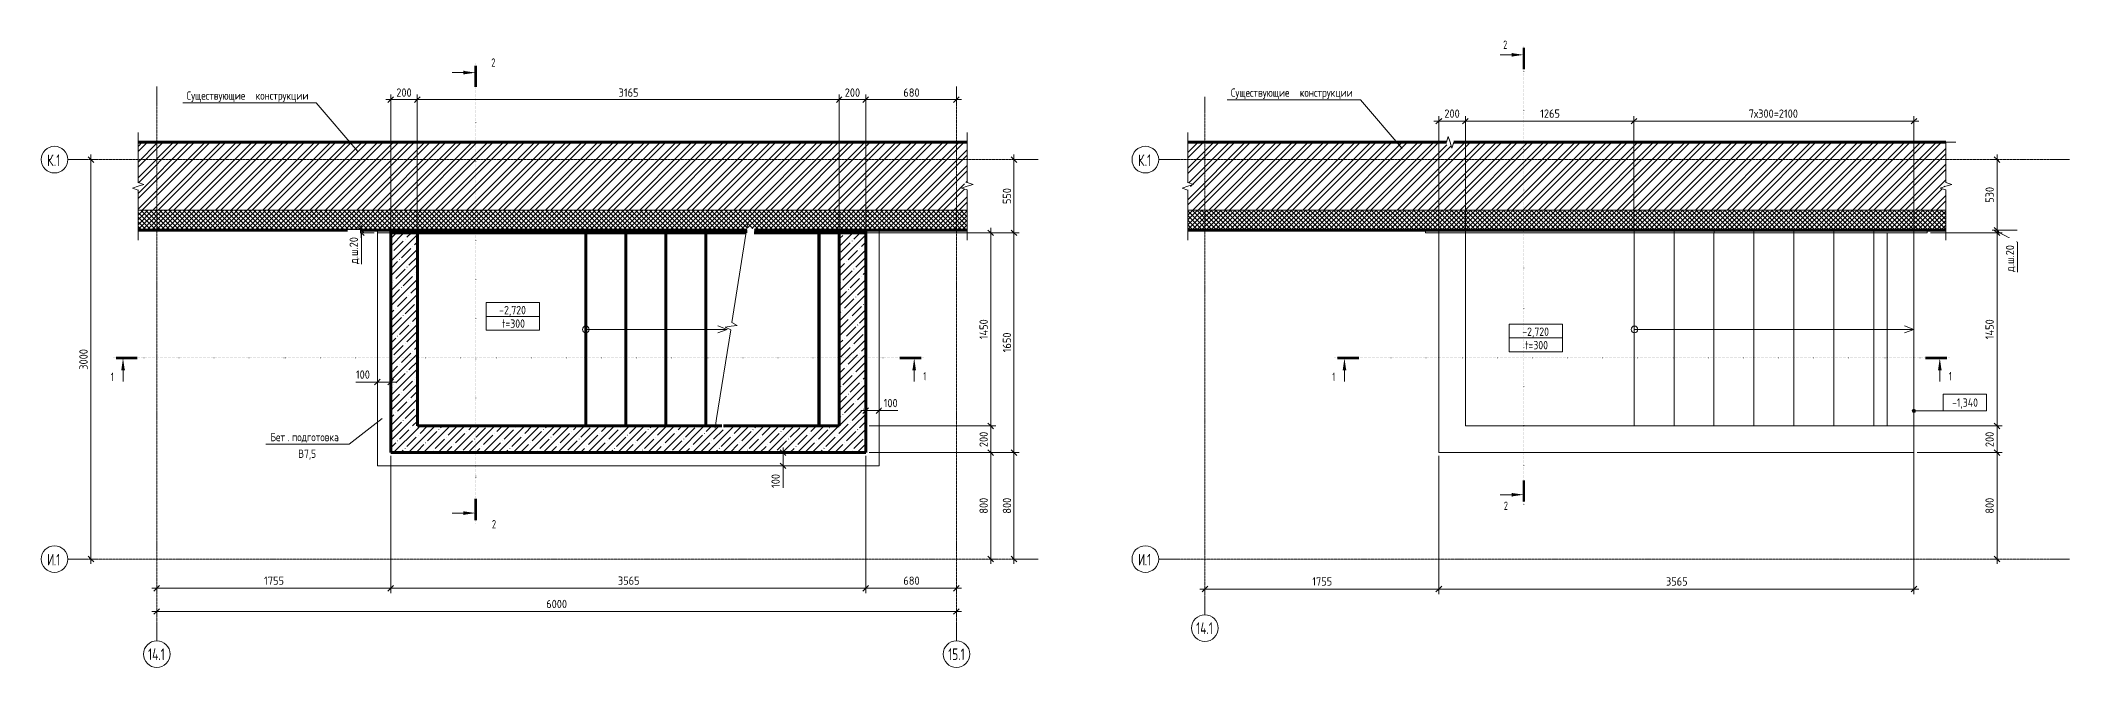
# Model space of a CAD drawing. Header units: millimetres. Extents: x 38448 to 77164, y -34879 to -200.
# Drawn here: x 38448 to 53671, y -34879 to -30170 of the extents above.
import ezdxf

# ---------------------------------------------------------------- set-up
doc = ezdxf.new("R2010")
doc.units = ezdxf.units.MM
for name, pattern in [('01 Штриховая _4 мм_', [6, 3.5, -2.5]), ('02 Штрихпунктирная _20 мм_', [25, 20, -2.5, 0, -2.5]), ('04 Пунктир 10мм', [10, 0, -10])]:
    doc.linetypes.add(name, pattern=pattern)
for name, color, linetype, lineweight in [('AA_Dim', 7, 'Continuous', 9), ('AA_Dim-25', 7, 'Continuous', 9), ('AA_Oformlenie', 7, 'Continuous', 9), ('AA_Razrez', 7, 'Continuous', 9), ('AA_Vinoska', 7, 'Continuous', 9), ('AA_Visotnaya otmetka', 7, 'Continuous', 9), ('AF_Element', 7, 'Continuous', 20), ('AF_Element_Опалубка', 253, 'Continuous', 20), ('AF_Perekritie', 7, 'Continuous', 60), ('AF_Perekritie_Гидроизоляция', 253, 'Continuous', 20), ('AF_Perekritie_Опалубка', 253, 'Continuous', 20), ('AF_Pokritie', 7, 'Continuous', 9), ('AF_Stena', 7, 'Continuous', 60), ('AF_Stena_Гидроизоляция', 253, 'Continuous', 20), ('AF_Stena_Опалубка', 253, 'Continuous', 20), ('KR_Fundament', 7, 'Continuous', 20), ('Оси', 7, 'Continuous', 9)]:
    doc.layers.add(name, color=color, linetype=linetype, lineweight=lineweight)
doc.styles.add('GOST Common', font='GOST_Common.ttf', dxfattribs={"width": 0.85, "height": 62.5})
doc.styles.add('ISOCPEUR', font='isocpeur.TTF', dxfattribs={"width": 0.85, "height": 62.5})
doc.styles.add('ISOCPEUR_1', font='isocpeur.TTF', dxfattribs={"width": 0.9, "height": 62.5})
doc.styles.add('ISOCPEUR_2', font='isocpeur.TTF', dxfattribs={"width": 0.7, "height": 62.5})
doc.styles.add('ISOCPEUR_3', font='isocpeur.TTF', dxfattribs={"width": 0.7, "height": 87.5})
doc.dimstyles.new('00_Точн_3_знака__прозр_', dxfattribs={"dimscale": 304.8, "dimtxt": 62.672186, "dimasz": 0.139436, "dimexe": 0.123031, "dimexo": 0.082021, "dimgap": 0.008202, "dimtad": 1, "dimdec": 3, "dimrnd": 0.001, "dimdsep": 46, "dimtxsty": 'ISOCPEUR_1', "dimblk1": 'OBLIQUE', "dimblk2": 'OBLIQUE', "dimsah": 1, "dimcen": 0.09, "dimdle": 0.123031, "dimazin": 0, "dimtfac": 1, "dimtdec": 4, "dimtix": 1, "dimtmove": 0, "dimatfit": 3, "dimfxl": 1, "dimtvp": 1, "dimtolj": 1, "dimtzin": 0, "dimlwd": 18, "dimlwe": 18, "dimarcsym": 2})
doc.dimstyles.new('01_Точн_3_знака__непрозр_', dxfattribs={"dimscale": 304.8, "dimtxt": 62.672186, "dimasz": 0.139436, "dimexe": 0.123031, "dimexo": 0.082021, "dimgap": 0.020505, "dimtad": 1, "dimdec": 3, "dimrnd": 0.001, "dimdsep": 46, "dimtxsty": 'ISOCPEUR_1', "dimblk1": 'OBLIQUE', "dimblk2": 'OBLIQUE', "dimsah": 1, "dimcen": 0.09, "dimdle": 0.123031, "dimazin": 0, "dimtfac": 1, "dimtdec": 4, "dimtix": 1, "dimtmove": 1, "dimatfit": 3, "dimfxl": 1, "dimtvp": 1, "dimtfill": 1, "dimtolj": 1, "dimtzin": 0, "dimlwd": 18, "dimlwe": 18, "dimarcsym": 2})
doc.dimstyles.new('01_Точн_3_знака__непрозр__1', dxfattribs={"dimscale": 304.8, "dimtxt": 62.672186, "dimasz": 0.139436, "dimexe": 0.123031, "dimexo": 0.082021, "dimgap": 0.020505, "dimtad": 1, "dimdec": 3, "dimrnd": 0.001, "dimdsep": 46, "dimtxsty": 'ISOCPEUR_1', "dimblk1": 'OBLIQUE', "dimblk2": 'OBLIQUE', "dimsah": 1, "dimcen": 0.09, "dimdle": 0.123031, "dimazin": 0, "dimtfac": 1, "dimtdec": 4, "dimtix": 1, "dimtmove": 0, "dimatfit": 3, "dimfxl": 1, "dimtvp": 1, "dimtfill": 1, "dimtolj": 1, "dimtzin": 0, "dimlwd": 18, "dimlwe": 18, "dimarcsym": 2})
pattern_1 = [(45, (0, -64370.14), (-56.1266, 56.1266), []), (45, (56.13, -64370.14), (-56.1266, 56.1266), [99.219, -19.844, 0.8382, -19.006])]
pattern_2 = [(45, (0, -64370.138), (-17.67767, 17.67767), []), (135, (0, -64370.138), (-17.67767, -17.67767), [])]

msp = doc.modelspace()

# ---------------------------------------------------------------- texts
at = {"layer": 'AA_Razrez', "char_height": 62.5, "attachment_point": 1, "style": 'ISOCPEUR_2'}
for s, insert, width in [('\\fISOCPEUR|b0|i0|c204|p34|;\\W.7;2', (49422.884, -30170.4239), 37.879734), ('\\fISOCPEUR|b0|i0|c204|p34|;\\W.7;2', (41830.4607, -30304.3027), 37.879734), ('\\fISOCPEUR|b0|i0|c204|p34|;\\W.7;1', (38975.54, -32665.052), 26.656109), ('\\fISOCPEUR|b0|i0|c204|p34|;\\W.7;1', (45071.3414, -32660.2585), 26.656109), ('\\fISOCPEUR|b0|i0|c204|p34|;\\W.7;1', (48140.2521, -32665.052), 26.656109), ('\\fISOCPEUR|b0|i0|c204|p34|;\\W.7;2', (41835.2543, -33771.5063), 37.879734)]:
    msp.add_mtext(s, dxfattribs=dict(at, insert=insert, width=width))
at = {"layer": 'AA_Vinoska', "char_height": 62.5, "attachment_point": 1}
for s, insert, width, style in [('Существующие', (39544.267, -30552.5292), 604.773008, 'GOST Common'), ('\\fGOST Common|b0|i0|c204|p34|;\\W.85; ', (40043.2546, -30552.5292), 22.146617, 'GOST Common'), ('конструкции', (40061.5274, -30552.5292), 516.186539, 'GOST Common'), ('Существующие', (47379.5338, -30530.3724), 604.773008, 'GOST Common'), ('\\fGOST Common|b0|i0|c204|p34|;\\W.85; ', (47878.5214, -30530.3724), 22.146617, 'GOST Common'), ('конструкции', (47896.7942, -30530.3724), 516.186539, 'GOST Common'), ('-2,720', (41889.4686, -32163.9608), 252.130719, 'ISOCPEUR'), ('t=300', (41909.2874, -32264.8827), 223.169758, 'ISOCPEUR'), ('-2,720', (49565.7876, -32326.1717), 252.130719, 'ISOCPEUR'), ('t=300', (49585.6064, -32427.0936), 223.169758, 'ISOCPEUR'), ('Бет', (40173.2261, -33117.4723), 155.02632, 'GOST Common'), ('. ', (40301.1356, -33117.4723), 40.886063, 'GOST Common')]:
    msp.add_mtext(s, dxfattribs=dict(at, insert=insert, width=width, style=style))
at = {"layer": 'Оси', "char_height": 87.5, "attachment_point": 1, "style": 'ISOCPEUR_3'}
for s, insert, width in [('\\fISOCPEUR|b0|i0|c204|p34|;\\W.7;К', (38497.7728, -31025.7118), 60.326984), ('.1', (38547.5475, -31025.7118), 60.326984), ('\\fISOCPEUR|b0|i0|c204|p34|;\\W.7;К', (46682.9639, -31025.7118), 60.326984), ('.1', (46732.7386, -31025.7118), 60.326984), ('\\fISOCPEUR|b0|i0|c204|p34|;\\W.7;И', (38497.7728, -34025.7118), 60.326984), ('.1', (38547.5475, -34025.7118), 60.326984), ('\\fISOCPEUR|b0|i0|c204|p34|;\\W.7;И', (46682.9639, -34025.7118), 60.326984), ('.1', (46732.7386, -34025.7118), 60.326984), ('14.1', (47118.9647, -34540.1668), 158.533703), ('14.1', (39254.6664, -34736.0459), 158.533703), ('15.1', (45258.0789, -34736.0459), 150.115984)]:
    msp.add_mtext(s, dxfattribs=dict(at, insert=insert, width=width))

# ---------------------------------------------------------------- blocks, each defined once
blk = doc.blocks.new('Лестница - Лестница-3665204-ФП_Опл')
at = {"layer": 'AF_Perekritie'}
for p, q in [((42540, -31615), (42840, -31615)), ((42540, -31615), (42540, -33065)), ((42840, -31615), (43140, -31615)), ((42840, -31615), (42840, -33065)), ((43140, -31615), (43440, -31615)), ((43140, -31615), (43140, -33065)), ((43440, -31615), (43740, -31615)), ((43440, -31615), (43440, -33065)), ((43742, -31615), (43740, -31615)), ((44288, -31615), (43802, -31615)), ((42840, -33065), (42540, -33065)), ((43140, -33065), (42840, -33065)), ((43440, -33065), (43140, -33065)), ((43559, -33065), (43440, -33065)), ((43740, -33065), (43573, -33065)), ((43740, -33065), (44288, -33065))]:
    blk.add_line(p, q, dxfattribs=at)
blk = doc.blocks.new('011_ЛинияОбрыва _ЭлУзла_Линия_ - Тип 1-3808243-ФП_Опл')
at = {"layer": 'AA_Oformlenie'}
for p, q in [((0, 0), (673, 0)), ((728, 0), (1400, 0))]:
    blk.add_line(p, q, dxfattribs=at)
blk = doc.blocks.new('011_ЛинияОбрыва _ЭлУзла_Линия_ - Тип 1-3803211-ФП_Опл')
at = {"layer": 'AA_Oformlenie'}
for p, q in [((0, 0), (303, 0)), ((358, 0), (660, 0))]:
    blk.add_line(p, q, dxfattribs=at)
blk = doc.blocks.new('012_Стрелка _ЭлУзла_Линия_ - 012_Стрелка _ЭлУзла_Линия_-3812178-ФП_Опл')
at = {"layer": 'AA_Oformlenie'}
blk.add_line((0, 0), (1060, 0), dxfattribs=at)
blk = doc.blocks.new('Лестница - Лестница-3665204-ВК_Опл')
at = {"layer": 'AF_Perekritie', "lineweight": 20}
for p, q in [((42540, -31615), (42840, -31615)), ((42540, -31615), (42540, -33065)), ((44040, -31615), (42840, -31615)), ((42840, -31615), (42840, -33065)), ((43140, -31615), (43140, -33065)), ((43440, -31615), (43440, -33065)), ((43740, -31615), (43740, -33065)), ((44040, -31615), (44340, -31615)), ((44040, -31615), (44040, -33065)), ((44340, -31615), (44640, -31615)), ((44340, -33065), (44340, -31615)), ((44640, -31615), (44640, -33065)), ((42840, -33065), (42540, -33065)), ((42840, -33065), (44040, -33065)), ((44340, -33065), (44040, -33065)), ((44640, -33065), (44340, -33065))]:
    blk.add_line(p, q, dxfattribs=at)
blk = doc.blocks.new('Песок ср крупн - Песок ср крупн-3745068-ВК_Опл')
at = {"layer": 'AF_Element'}
for p, q in [((42840, -31615), (44440, -31615)), ((42840, -33065), (42840, -31615)), ((44440, -33065), (42840, -33065))]:
    blk.add_line(p, q, dxfattribs=at)
blk = doc.blocks.new('011_ЛинияОбрыва _ЭлУзла_Линия_ - Тип 1-3803211-ВК_Опл')
at = {"layer": 'AA_Oformlenie'}
for p, q in [((0, 0), (303, 0)), ((358, 0), (660, 0))]:
    blk.add_line(p, q, dxfattribs=at)
blk = doc.blocks.new('011_ЛинияОбрыва _ЭлУзла_Линия_ - Тип 1-3803213-ВК_Опл')
at = {"layer": 'AA_Oformlenie'}
for p, q in [((0, 0), (3693, 0)), ((3748, 0), (5688, 0))]:
    blk.add_line(p, q, dxfattribs=at)
blk = doc.blocks.new('012_Стрелка _ЭлУзла_Линия_ - 012_Стрелка _ЭлУзла_Линия_-3812343-ВК_Опл')
at = {"layer": 'AA_Oformlenie'}
blk.add_line((0, 0), (2097, 0), dxfattribs=at)
blk = doc.blocks.new('042_М_ФундПлиты_ТолщинаОтметка - 042_М_ФундПлиты_ТолщинаОтметка-647274-ФП_Опл')
at = {"layer": 'AA_Vinoska'}
for p, q in [((8, 4.17), (-8, 4.17)), ((-8, 4.17), (-8, 0)), ((8, 0), (-8, 0)), ((-8, 0), (-8, -4.17)), ((-8, 0), (8, 0)), ((8, 0), (8, 4.17)), ((8, -4.17), (8, 0)), ((-8, -4.17), (8, -4.17))]:
    blk.add_line(p, q, dxfattribs=at)
blk = doc.blocks.new('DIMBLOCK1-ФП_Опл')
at = {"layer": 'AA_Dim-25', "lineweight": 18}
for p, q in [((40859, -31595), (40816, -31595)), ((40950, -31615), (40816, -31615)), ((40854, -31557), (40854, -31652)), ((40854, -31595), (40859, -31595)), ((40855, -31625), (40854, -31605)), ((40854, -31615), (40950, -31615)), ((40855, -31850), (40855, -31625))]:
    blk.add_line(p, q, dxfattribs=at)
at = {"layer": 'AA_Dim-25', "lineweight": 30}
for p, q in [((40854, -31595), (40833, -31574)), ((40854, -31615), (40833, -31594)), ((40854, -31595), (40875, -31616)), ((40854, -31615), (40875, -31636))]:
    blk.add_line(p, q, dxfattribs=at)
at = {"layer": 'AA_Dim-25', "color": 0, "lineweight": 18, "insert": (40767, -31850), "char_height": 62.5, "width": 239.81, "attachment_point": 1, "rotation": 90, "line_spacing_factor": 1.135194, "style": 'ISOCPEUR_1', "bg_fill": 3, "box_fill_scale": 1.25, "bg_fill_color": 256, "bg_fill_true_color": 13158600, "bg_fill_transparency": 0}
blk.add_mtext('д.ш.20', dxfattribs=at)
blk = doc.blocks.new('_Oblique')
at = {"color": 0, "linetype": 'ByBlock', "lineweight": -2}
blk.add_line((-0.5, -0.5), (0.5, 0.5), dxfattribs=at)
blk = doc.blocks.new('Разрез - Номер узла_ сзади-394133-ФП_Опл')
at = {"layer": 'AA_Razrez'}
for points in [[(7.33, 0.4), (7.33, -0.39), (0.87, -0.39), (0.87, 0.4)], [(3.5, -3.53), (2.5, -3.53), (3, 0)]]:
    blk.add_hatch(color=256, dxfattribs=at).paths.add_polyline_path(points)
for p, q in [((2.5, -3.53), (3.5, -3.53)), ((3, -3), (3, -7.1))]:
    blk.add_line(p, q, dxfattribs=at)
blk = doc.blocks.new('Разрез - Номер узла_ спереди-394134-ФП_Опл')
at = {"layer": 'AA_Razrez'}
for points in [[(7.33, 0.4), (7.33, -0.39), (0.87, -0.39), (0.87, 0.4)], [(3.5, -3.53), (2.5, -3.53), (3, 0)]]:
    blk.add_hatch(color=256, dxfattribs=at).paths.add_polyline_path(points)
for p, q in [((2.5, -3.53), (3.5, -3.53)), ((3, -3), (3, -7.1))]:
    blk.add_line(p, q, dxfattribs=at)
blk = doc.blocks.new('Ось сетки - d_4мм-2765513-ФП_Опл')
at = {"layer": 'Оси'}
for start, end in [(360, 180), (360, 180), (180, 360), (180, 360)]:
    blk.add_arc((0, 0), 4, start, end, dxfattribs=at)
blk = doc.blocks.new('DIMBLOCK2-ФП_Опл')
at = {"layer": 'AA_Dim-25', "lineweight": 18}
for p, q in [((41075, -33290), (41075, -34322)), ((41075, -34284), (41075, -33290)), ((39283, -34284), (41075, -34284)), ((39320, -34279), (39320, -34322)), ((39320, -34284), (39320, -34279))]:
    blk.add_line(p, q, dxfattribs=at)
at = {"layer": 'AA_Dim-25', "lineweight": 30}
for p, q in [((39320, -34284), (39299, -34305)), ((39320, -34284), (39341, -34263)), ((41075, -34284), (41054, -34305)), ((41075, -34284), (41096, -34263))]:
    blk.add_line(p, q, dxfattribs=at)
at = {"layer": 'AA_Dim-25', "color": 0, "lineweight": 18, "insert": (40125, -34196), "char_height": 62.5, "width": 173.12, "attachment_point": 1, "line_spacing_factor": 1.135194, "style": 'ISOCPEUR_1', "bg_fill": 3, "box_fill_scale": 1.25, "bg_fill_color": 256, "bg_fill_true_color": 13158600, "bg_fill_transparency": 0}
blk.add_mtext('1755', dxfattribs=at)
blk = doc.blocks.new('DIMBLOCK3-ФП_Опл')
at = {"layer": 'AA_Dim-25', "lineweight": 18}
for p, q in [((41075, -33290), (41075, -34322)), ((41075, -34284), (41075, -33290)), ((44640, -33290), (44640, -34322)), ((44640, -34284), (44640, -33290)), ((41075, -34284), (44640, -34284))]:
    blk.add_line(p, q, dxfattribs=at)
at = {"layer": 'AA_Dim-25', "lineweight": 30}
for p, q in [((41075, -34284), (41054, -34305)), ((41075, -34284), (41096, -34263)), ((44640, -34284), (44619, -34305)), ((44640, -34284), (44661, -34263))]:
    blk.add_line(p, q, dxfattribs=at)
at = {"layer": 'AA_Dim-25', "color": 0, "lineweight": 18, "insert": (42780, -34196), "char_height": 62.5, "width": 187.31, "attachment_point": 1, "line_spacing_factor": 1.135194, "style": 'ISOCPEUR_1', "bg_fill": 3, "box_fill_scale": 1.25, "bg_fill_color": 256, "bg_fill_true_color": 13158600, "bg_fill_transparency": 0}
blk.add_mtext('3565', dxfattribs=at)
blk = doc.blocks.new('DIMBLOCK4-ФП_Опл')
at = {"layer": 'AA_Dim-25', "lineweight": 18}
for p, q in [((44640, -33290), (44640, -34322)), ((44640, -34284), (44640, -33290)), ((44640, -34284), (45358, -34284)), ((45320, -34279), (45320, -34322)), ((45320, -34284), (45320, -34279))]:
    blk.add_line(p, q, dxfattribs=at)
at = {"layer": 'AA_Dim-25', "lineweight": 30}
for p, q in [((44640, -34284), (44619, -34305)), ((44640, -34284), (44661, -34263)), ((45320, -34284), (45299, -34305)), ((45320, -34284), (45341, -34263))]:
    blk.add_line(p, q, dxfattribs=at)
at = {"layer": 'AA_Dim-25', "color": 0, "lineweight": 18, "insert": (44922, -34196), "char_height": 62.5, "width": 140.48, "attachment_point": 1, "line_spacing_factor": 1.135194, "style": 'ISOCPEUR_1', "bg_fill": 3, "box_fill_scale": 1.25, "bg_fill_color": 256, "bg_fill_true_color": 13158600, "bg_fill_transparency": 0}
blk.add_mtext('680', dxfattribs=at)
blk = doc.blocks.new('DIMBLOCK5-ФП_Опл')
at = {"layer": 'AA_Dim-25', "lineweight": 18}
for p, q in [((44665, -33265), (45790, -33265)), ((45752, -33265), (44665, -33265)), ((45752, -34102), (45752, -33265)), ((45747, -34065), (45790, -34065)), ((45752, -34065), (45747, -34065))]:
    blk.add_line(p, q, dxfattribs=at)
at = {"layer": 'AA_Dim-25', "lineweight": 30}
for p, q in [((45752, -33265), (45731, -33244)), ((45752, -33265), (45773, -33286)), ((45752, -34065), (45731, -34044)), ((45752, -34065), (45773, -34086))]:
    blk.add_line(p, q, dxfattribs=at)
at = {"layer": 'AA_Dim-25', "color": 0, "lineweight": 18, "insert": (45668, -33724), "char_height": 62.5, "width": 140.48, "attachment_point": 1, "rotation": 90, "line_spacing_factor": 1.135194, "style": 'ISOCPEUR_1'}
blk.add_mtext('800', dxfattribs=at)
blk = doc.blocks.new('DIMBLOCK6-ФП_Опл')
at = {"layer": 'AA_Dim-25', "lineweight": 18}
for p, q in [((44665, -31615), (45790, -31615)), ((45752, -31615), (44665, -31615)), ((45752, -33265), (45752, -31615)), ((44665, -33265), (45790, -33265)), ((45752, -33265), (44665, -33265))]:
    blk.add_line(p, q, dxfattribs=at)
at = {"layer": 'AA_Dim-25', "lineweight": 30}
for p, q in [((45752, -31615), (45731, -31594)), ((45752, -31615), (45773, -31636)), ((45752, -33265), (45731, -33244)), ((45752, -33265), (45773, -33286))]:
    blk.add_line(p, q, dxfattribs=at)
at = {"layer": 'AA_Dim-25', "color": 0, "lineweight": 18, "insert": (45668, -32512), "char_height": 62.5, "width": 173.12, "attachment_point": 1, "rotation": 90, "line_spacing_factor": 1.135194, "style": 'ISOCPEUR_1'}
blk.add_mtext('1650', dxfattribs=at)
blk = doc.blocks.new('DIMBLOCK7-ФП_Опл')
at = {"layer": 'AA_Dim-25', "lineweight": 30}
for p, q in [((45752, -31065), (45731, -31044)), ((45752, -31065), (45773, -31086)), ((45752, -31615), (45731, -31594)), ((45752, -31615), (45773, -31636))]:
    blk.add_line(p, q, dxfattribs=at)
at = {"layer": 'AA_Dim-25', "lineweight": 18}
for p, q in [((45752, -31615), (45752, -31027)), ((45747, -31065), (45790, -31065)), ((45752, -31065), (45747, -31065)), ((44665, -31615), (45790, -31615)), ((45752, -31615), (44665, -31615))]:
    blk.add_line(p, q, dxfattribs=at)
at = {"layer": 'AA_Dim-25', "color": 0, "lineweight": 18, "insert": (45668, -31399), "char_height": 62.5, "width": 140.48, "attachment_point": 1, "rotation": 90, "line_spacing_factor": 1.135194, "style": 'ISOCPEUR_1'}
blk.add_mtext('550', dxfattribs=at)
blk = doc.blocks.new('DIMBLOCK8-ФП_Опл')
at = {"layer": 'AA_Dim-25', "lineweight": 30}
for p, q in [((40975, -32736), (40996, -32715)), ((41075, -32736), (41096, -32715)), ((40975, -32736), (40954, -32757)), ((41075, -32736), (41054, -32757))]:
    blk.add_line(p, q, dxfattribs=at)
at = {"layer": 'AA_Dim-25', "lineweight": 18}
for p, q in [((40814, -32736), (40944, -32736)), ((40938, -32736), (41113, -32736)), ((40944, -32736), (41025, -32736)), ((40975, -32731), (40975, -32773)), ((40975, -32736), (40975, -32731)), ((41075, -32731), (41075, -32773)), ((41075, -32736), (41075, -32731))]:
    blk.add_line(p, q, dxfattribs=at)
at = {"layer": 'AA_Dim-25', "color": 0, "lineweight": 18, "insert": (40814, -32648), "char_height": 62.5, "width": 126.29, "attachment_point": 1, "line_spacing_factor": 1.135194, "style": 'ISOCPEUR_1', "bg_fill": 3, "box_fill_scale": 1.25, "bg_fill_color": 256, "bg_fill_true_color": 13158600, "bg_fill_transparency": 0}
blk.add_mtext('100', dxfattribs=at)
blk = doc.blocks.new('DIMBLOCK9-ФП_Опл')
at = {"layer": 'AA_Dim-25', "lineweight": 18}
for p, q in [((44603, -32950), (44778, -32950)), ((44640, -32945), (44640, -32987)), ((44640, -32950), (44640, -32945)), ((44749, -32950), (44690, -32950)), ((44740, -32945), (44740, -32987)), ((44740, -32950), (44740, -32945)), ((44880, -32950), (44749, -32950))]:
    blk.add_line(p, q, dxfattribs=at)
at = {"layer": 'AA_Dim-25', "lineweight": 30}
for p, q in [((44640, -32950), (44619, -32971)), ((44640, -32950), (44661, -32928)), ((44740, -32950), (44719, -32971)), ((44740, -32950), (44761, -32928))]:
    blk.add_line(p, q, dxfattribs=at)
at = {"layer": 'AA_Dim-25', "color": 0, "lineweight": 18, "insert": (44774, -32862), "char_height": 62.5, "width": 126.29, "attachment_point": 1, "line_spacing_factor": 1.135194, "style": 'ISOCPEUR_1', "bg_fill": 3, "box_fill_scale": 1.25, "bg_fill_color": 256, "bg_fill_true_color": 13158600, "bg_fill_transparency": 0}
blk.add_mtext('100', dxfattribs=at)
blk = doc.blocks.new('DIMBLOCK10-ФП_Опл')
at = {"layer": 'AA_Dim-25', "lineweight": 30}
for p, q in [((44020, -33265), (43998, -33244)), ((44020, -33265), (44041, -33286)), ((44020, -33365), (43998, -33344)), ((44020, -33365), (44041, -33386))]:
    blk.add_line(p, q, dxfattribs=at)
at = {"layer": 'AA_Dim-25', "lineweight": 18}
for p, q in [((44015, -33265), (44057, -33265)), ((44020, -33265), (44015, -33265)), ((44020, -33402), (44020, -33227)), ((44020, -33401), (44020, -33315)), ((44015, -33365), (44057, -33365)), ((44020, -33365), (44015, -33365)), ((44020, -33531), (44020, -33401))]:
    blk.add_line(p, q, dxfattribs=at)
at = {"layer": 'AA_Dim-25', "color": 0, "lineweight": 18, "insert": (43932, -33531), "char_height": 62.5, "width": 126.29, "attachment_point": 1, "rotation": 90, "line_spacing_factor": 1.135194, "style": 'ISOCPEUR_1', "bg_fill": 3, "box_fill_scale": 1.25, "bg_fill_color": 256, "bg_fill_true_color": 13158600, "bg_fill_transparency": 0}
blk.add_mtext('100', dxfattribs=at)
blk = doc.blocks.new('010_Текст с выноской - Текст 2 строки-3808361-ФП_Опл')
at = {"layer": 'AA_Vinoska'}
blk.add_line((-12.5, 0), (12.5, 0), dxfattribs=at)
blk = doc.blocks.new('DIMBLOCK11-ФП_Опл')
at = {"layer": 'AA_Dim-25', "lineweight": 18}
for p, q in [((39283, -34459), (45358, -34459)), ((39320, -34454), (39320, -34497)), ((39320, -34459), (39320, -34454)), ((45320, -34454), (45320, -34497)), ((45320, -34459), (45320, -34454))]:
    blk.add_line(p, q, dxfattribs=at)
at = {"layer": 'AA_Dim-25', "lineweight": 30}
for p, q in [((39320, -34459), (39299, -34480)), ((39320, -34459), (39341, -34438)), ((45320, -34459), (45299, -34480)), ((45320, -34459), (45341, -34438))]:
    blk.add_line(p, q, dxfattribs=at)
at = {"layer": 'AA_Dim-25', "color": 0, "lineweight": 18, "insert": (42242, -34371), "char_height": 62.5, "width": 187.31, "attachment_point": 1, "line_spacing_factor": 1.135194, "style": 'ISOCPEUR_1', "bg_fill": 3, "box_fill_scale": 1.25, "bg_fill_color": 256, "bg_fill_true_color": 13158600, "bg_fill_transparency": 0}
blk.add_mtext('6000', dxfattribs=at)
blk = doc.blocks.new('DIMBLOCK12-ФП_Опл')
at = {"layer": 'AA_Dim-25', "lineweight": 30}
for p, q in [((38826, -31065), (38805, -31044)), ((38826, -31065), (38848, -31086)), ((38826, -34065), (38805, -34044)), ((38826, -34065), (38848, -34086))]:
    blk.add_line(p, q, dxfattribs=at)
at = {"layer": 'AA_Dim-25', "lineweight": 18}
for p, q in [((38826, -34102), (38826, -31027)), ((38821, -31065), (38864, -31065)), ((38826, -31065), (38821, -31065)), ((38821, -34065), (38864, -34065)), ((38826, -34065), (38821, -34065))]:
    blk.add_line(p, q, dxfattribs=at)
at = {"layer": 'AA_Dim-25', "color": 0, "lineweight": 18, "insert": (38739, -32643), "char_height": 62.5, "width": 187.31, "attachment_point": 1, "rotation": 90, "line_spacing_factor": 1.135194, "style": 'ISOCPEUR_1', "bg_fill": 3, "box_fill_scale": 1.25, "bg_fill_color": 256, "bg_fill_true_color": 13158600, "bg_fill_transparency": 0}
blk.add_mtext('3000', dxfattribs=at)
blk = doc.blocks.new('010_Текст с выноской - Текст 2 строки-3803593-ФП_Опл')
at = {"layer": 'AA_Vinoska'}
blk.add_line((-20, 0), (20, 0), dxfattribs=at)
blk = doc.blocks.new('DIMBLOCK13-ФП_Опл')
at = {"layer": 'AA_Dim-25', "lineweight": 18}
for p, q in [((41075, -31590), (41075, -30576)), ((41275, -31590), (41275, -30576)), ((41038, -30614), (41275, -30614)), ((41075, -30614), (41075, -31590)), ((41275, -30614), (41275, -31590))]:
    blk.add_line(p, q, dxfattribs=at)
at = {"layer": 'AA_Dim-25', "lineweight": 30}
for p, q in [((41075, -30614), (41096, -30593)), ((41275, -30614), (41296, -30593)), ((41075, -30614), (41054, -30635)), ((41275, -30614), (41254, -30635))]:
    blk.add_line(p, q, dxfattribs=at)
at = {"layer": 'AA_Dim-25', "color": 0, "lineweight": 18, "insert": (41117, -30530), "char_height": 62.5, "width": 140.48, "attachment_point": 1, "line_spacing_factor": 1.135194, "style": 'ISOCPEUR_1'}
blk.add_mtext('200', dxfattribs=at)
blk = doc.blocks.new('DIMBLOCK14-ФП_Опл')
at = {"layer": 'AA_Dim-25', "lineweight": 18}
for p, q in [((41275, -31590), (41275, -30576)), ((44440, -31590), (44440, -30576)), ((41275, -30614), (44440, -30614)), ((41275, -30614), (41275, -31590)), ((44440, -30614), (44440, -31590))]:
    blk.add_line(p, q, dxfattribs=at)
at = {"layer": 'AA_Dim-25', "lineweight": 30}
for p, q in [((41275, -30614), (41296, -30593)), ((44440, -30614), (44461, -30593)), ((41275, -30614), (41254, -30635)), ((44440, -30614), (44419, -30635))]:
    blk.add_line(p, q, dxfattribs=at)
at = {"layer": 'AA_Dim-25', "color": 0, "lineweight": 18, "insert": (42785, -30530), "char_height": 62.5, "width": 173.12, "attachment_point": 1, "line_spacing_factor": 1.135194, "style": 'ISOCPEUR_1'}
blk.add_mtext('3165', dxfattribs=at)
blk = doc.blocks.new('DIMBLOCK15-ФП_Опл')
at = {"layer": 'AA_Dim-25', "lineweight": 18}
for p, q in [((44440, -31590), (44440, -30576)), ((44640, -31590), (44640, -30576)), ((44440, -30614), (44640, -30614)), ((44440, -30614), (44440, -31590)), ((44640, -30614), (44640, -31590))]:
    blk.add_line(p, q, dxfattribs=at)
at = {"layer": 'AA_Dim-25', "lineweight": 30}
for p, q in [((44440, -30614), (44461, -30593)), ((44640, -30614), (44661, -30593)), ((44440, -30614), (44419, -30635)), ((44640, -30614), (44619, -30635))]:
    blk.add_line(p, q, dxfattribs=at)
at = {"layer": 'AA_Dim-25', "color": 0, "lineweight": 18, "insert": (44482, -30530), "char_height": 62.5, "width": 140.48, "attachment_point": 1, "line_spacing_factor": 1.135194, "style": 'ISOCPEUR_1'}
blk.add_mtext('200', dxfattribs=at)
blk = doc.blocks.new('DIMBLOCK16-ФП_Опл')
at = {"layer": 'AA_Dim-25', "lineweight": 18}
for p, q in [((44640, -31590), (44640, -30576)), ((44640, -30614), (45358, -30614)), ((44640, -30614), (44640, -31590)), ((45320, -30609), (45320, -30651)), ((45320, -30614), (45320, -30609))]:
    blk.add_line(p, q, dxfattribs=at)
at = {"layer": 'AA_Dim-25', "lineweight": 30}
for p, q in [((44640, -30614), (44661, -30593)), ((45320, -30614), (45341, -30593)), ((44640, -30614), (44619, -30635)), ((45320, -30614), (45299, -30635))]:
    blk.add_line(p, q, dxfattribs=at)
at = {"layer": 'AA_Dim-25', "color": 0, "lineweight": 18, "insert": (44922, -30530), "char_height": 62.5, "width": 140.48, "attachment_point": 1, "line_spacing_factor": 1.135194, "style": 'ISOCPEUR_1'}
blk.add_mtext('680', dxfattribs=at)
blk = doc.blocks.new('DIMBLOCK17-ФП_Опл')
at = {"layer": 'AA_Dim-25', "lineweight": 18}
for p, q in [((44665, -33265), (45615, -33265)), ((45577, -33265), (44665, -33265)), ((45577, -34102), (45577, -33265)), ((45572, -34065), (45615, -34065)), ((45577, -34065), (45572, -34065))]:
    blk.add_line(p, q, dxfattribs=at)
at = {"layer": 'AA_Dim-25', "lineweight": 30}
for p, q in [((45577, -33265), (45556, -33244)), ((45577, -33265), (45598, -33286)), ((45577, -34065), (45556, -34044)), ((45577, -34065), (45598, -34086))]:
    blk.add_line(p, q, dxfattribs=at)
at = {"layer": 'AA_Dim-25', "color": 0, "lineweight": 18, "insert": (45493, -33724), "char_height": 62.5, "width": 140.48, "attachment_point": 1, "rotation": 90, "line_spacing_factor": 1.135194, "style": 'ISOCPEUR_1'}
blk.add_mtext('800', dxfattribs=at)
blk = doc.blocks.new('DIMBLOCK18-ФП_Опл')
at = {"layer": 'AA_Dim-25', "lineweight": 18}
for p, q in [((44665, -33065), (45615, -33065)), ((45577, -33065), (44665, -33065)), ((45577, -33265), (45577, -33065)), ((44665, -33265), (45615, -33265)), ((45577, -33265), (44665, -33265))]:
    blk.add_line(p, q, dxfattribs=at)
at = {"layer": 'AA_Dim-25', "lineweight": 30}
for p, q in [((45577, -33065), (45556, -33044)), ((45577, -33065), (45598, -33086)), ((45577, -33265), (45556, -33244)), ((45577, -33265), (45598, -33286))]:
    blk.add_line(p, q, dxfattribs=at)
at = {"layer": 'AA_Dim-25', "color": 0, "lineweight": 18, "insert": (45493, -33224), "char_height": 62.5, "width": 140.48, "attachment_point": 1, "rotation": 90, "line_spacing_factor": 1.135194, "style": 'ISOCPEUR_1'}
blk.add_mtext('200', dxfattribs=at)
blk = doc.blocks.new('DIMBLOCK19-ФП_Опл')
at = {"layer": 'AA_Dim-25', "lineweight": 18}
for p, q in [((44665, -31615), (45615, -31615)), ((45577, -31615), (44665, -31615)), ((45577, -33065), (45577, -31577)), ((44665, -33065), (45615, -33065)), ((45577, -33065), (44665, -33065))]:
    blk.add_line(p, q, dxfattribs=at)
at = {"layer": 'AA_Dim-25', "lineweight": 30}
for p, q in [((45577, -31615), (45556, -31594)), ((45577, -31615), (45598, -31636)), ((45577, -33065), (45556, -33044)), ((45577, -33065), (45598, -33086))]:
    blk.add_line(p, q, dxfattribs=at)
at = {"layer": 'AA_Dim-25', "color": 0, "lineweight": 18, "insert": (45493, -32414), "char_height": 62.5, "width": 178.79, "attachment_point": 1, "rotation": 90, "line_spacing_factor": 1.135194, "style": 'ISOCPEUR_1'}
blk.add_mtext('1450', dxfattribs=at)
blk = doc.blocks.new('DIMBLOCK20-ВК_Опл')
at = {"layer": 'AA_Dim-25', "lineweight": 18}
for p, q in [((48939, -30776), (48939, -30738)), ((49139, -30776), (49139, -30738)), ((50404, -30776), (50404, -30738)), ((48902, -30776), (49139, -30776)), ((48939, -30776), (48939, -31590)), ((49139, -30776), (49139, -31590)), ((50404, -30776), (50404, -31590))]:
    blk.add_line(p, q, dxfattribs=at)
at = {"layer": 'AA_Dim-25', "lineweight": 30}
for p, q in [((48939, -30776), (48918, -30797)), ((48939, -30776), (48961, -30755)), ((49139, -30776), (49118, -30797)), ((49139, -30776), (49161, -30755)), ((50404, -30776), (50383, -30797)), ((50404, -30776), (50426, -30755))]:
    blk.add_line(p, q, dxfattribs=at)
at = {"layer": 'AA_Dim-25', "color": 0, "lineweight": 18, "insert": (48981, -30688), "char_height": 62.5, "width": 140.48, "attachment_point": 1, "line_spacing_factor": 1.135194, "style": 'ISOCPEUR_1', "bg_fill": 3, "box_fill_scale": 1.25, "bg_fill_color": 256, "bg_fill_true_color": 13158600, "bg_fill_transparency": 0}
blk.add_mtext('200', dxfattribs=at)
blk = doc.blocks.new('_None')
blk = doc.blocks.new('DIMBLOCK21-ВК_Опл')
at = {"layer": 'AA_Dim-25', "lineweight": 18}
for p, q in [((49139, -30776), (49139, -30738)), ((50404, -30776), (50404, -30738)), ((49139, -30776), (50404, -30776)), ((49139, -30776), (49139, -31590)), ((50404, -30776), (50404, -31590))]:
    blk.add_line(p, q, dxfattribs=at)
at = {"layer": 'AA_Dim-25', "lineweight": 30}
for p, q in [((49139, -30776), (49118, -30797)), ((49139, -30776), (49161, -30755)), ((50404, -30776), (50383, -30797)), ((50404, -30776), (50426, -30755))]:
    blk.add_line(p, q, dxfattribs=at)
at = {"layer": 'AA_Dim-25', "color": 0, "lineweight": 18, "insert": (49700, -30688), "char_height": 62.5, "width": 173.12, "attachment_point": 1, "line_spacing_factor": 1.135194, "style": 'ISOCPEUR_1', "bg_fill": 3, "box_fill_scale": 1.25, "bg_fill_color": 256, "bg_fill_true_color": 13158600, "bg_fill_transparency": 0}
blk.add_mtext('1265', dxfattribs=at)
blk = doc.blocks.new('DIMBLOCK22-ВК_Опл')
at = {"layer": 'AA_Dim-25', "lineweight": 18}
for p, q in [((50404, -30776), (50404, -30738)), ((52504, -30776), (52504, -30738)), ((50404, -30776), (52542, -30776)), ((50404, -30776), (50404, -31590)), ((52504, -30776), (52504, -31590))]:
    blk.add_line(p, q, dxfattribs=at)
at = {"layer": 'AA_Dim-25', "lineweight": 30}
for p, q in [((50404, -30776), (50383, -30797)), ((50404, -30776), (50426, -30755)), ((52504, -30776), (52483, -30797)), ((52504, -30776), (52526, -30755))]:
    blk.add_line(p, q, dxfattribs=at)
at = {"layer": 'AA_Dim-25', "color": 0, "lineweight": 18, "insert": (51265, -30688), "char_height": 62.5, "width": 454.08, "attachment_point": 1, "line_spacing_factor": 1.135194, "style": 'ISOCPEUR_1', "bg_fill": 3, "box_fill_scale": 1.25, "bg_fill_color": 256, "bg_fill_true_color": 13158600, "bg_fill_transparency": 0}
blk.add_mtext('7х300=2100', dxfattribs=at)
blk = doc.blocks.new('DIMBLOCK23-ВК_Опл')
at = {"layer": 'AA_Dim-25', "lineweight": 18}
for p, q in [((48939, -33290), (48939, -34328)), ((48939, -34290), (48939, -33290)), ((47147, -34290), (48939, -34290)), ((47184, -34285), (47184, -34328)), ((47184, -34290), (47184, -34285))]:
    blk.add_line(p, q, dxfattribs=at)
at = {"layer": 'AA_Dim-25', "lineweight": 30}
for p, q in [((47184, -34290), (47163, -34311)), ((47184, -34290), (47206, -34269)), ((48939, -34290), (48918, -34311)), ((48939, -34290), (48961, -34269))]:
    blk.add_line(p, q, dxfattribs=at)
at = {"layer": 'AA_Dim-25', "color": 0, "lineweight": 18, "insert": (47990, -34202), "char_height": 62.5, "width": 173.12, "attachment_point": 1, "line_spacing_factor": 1.135194, "style": 'ISOCPEUR_1', "bg_fill": 3, "box_fill_scale": 1.25, "bg_fill_color": 256, "bg_fill_true_color": 13158600, "bg_fill_transparency": 0}
blk.add_mtext('1755', dxfattribs=at)
blk = doc.blocks.new('DIMBLOCK24-ВК_Опл')
at = {"layer": 'AA_Dim-25', "lineweight": 18}
for p, q in [((52504, -33090), (52504, -34328)), ((52504, -34290), (52504, -33090)), ((48939, -33290), (48939, -34328)), ((48939, -34290), (48939, -33290)), ((48939, -34290), (52542, -34290))]:
    blk.add_line(p, q, dxfattribs=at)
at = {"layer": 'AA_Dim-25', "lineweight": 30}
for p, q in [((48939, -34290), (48918, -34311)), ((48939, -34290), (48961, -34269)), ((52504, -34290), (52483, -34311)), ((52504, -34290), (52526, -34269))]:
    blk.add_line(p, q, dxfattribs=at)
at = {"layer": 'AA_Dim-25', "color": 0, "lineweight": 18, "insert": (50644, -34202), "char_height": 62.5, "width": 187.31, "attachment_point": 1, "line_spacing_factor": 1.135194, "style": 'ISOCPEUR_1', "bg_fill": 3, "box_fill_scale": 1.25, "bg_fill_color": 256, "bg_fill_true_color": 13158600, "bg_fill_transparency": 0}
blk.add_mtext('3565', dxfattribs=at)
blk = doc.blocks.new('DIMBLOCK25-ВК_Опл')
at = {"layer": 'AA_Dim-25', "lineweight": 30}
for p, q in [((53128, -31065), (53107, -31044)), ((53128, -31065), (53150, -31086)), ((53128, -31595), (53107, -31574)), ((53128, -31595), (53150, -31616))]:
    blk.add_line(p, q, dxfattribs=at)
at = {"layer": 'AA_Dim-25', "lineweight": 18}
for p, q in [((53128, -31027), (53128, -31595)), ((53133, -31065), (53091, -31065)), ((53128, -31065), (53133, -31065)), ((53279, -31595), (53091, -31595)), ((53128, -31595), (53279, -31595))]:
    blk.add_line(p, q, dxfattribs=at)
at = {"layer": 'AA_Dim-25', "color": 0, "lineweight": 18, "insert": (53041, -31389), "char_height": 62.5, "width": 140.48, "attachment_point": 1, "rotation": 90, "line_spacing_factor": 1.135194, "style": 'ISOCPEUR_1', "bg_fill": 3, "box_fill_scale": 1.25, "bg_fill_color": 256, "bg_fill_true_color": 13158600, "bg_fill_transparency": 0}
blk.add_mtext('530', dxfattribs=at)
blk = doc.blocks.new('DIMBLOCK26-ВК_Опл')
at = {"layer": 'AA_Dim-25', "lineweight": 18}
for p, q in [((52629, -31615), (53166, -31615)), ((53128, -31615), (52629, -31615)), ((53279, -31595), (53091, -31595)), ((53128, -31595), (53128, -31615)), ((53128, -31595), (53279, -31595)), ((53282, -31685), (53128, -31605)), ((53282, -31910), (53282, -31685))]:
    blk.add_line(p, q, dxfattribs=at)
at = {"layer": 'AA_Dim-25', "lineweight": 30}
for p, q in [((53128, -31595), (53107, -31574)), ((53128, -31615), (53107, -31594)), ((53128, -31595), (53150, -31616)), ((53128, -31615), (53150, -31636))]:
    blk.add_line(p, q, dxfattribs=at)
at = {"layer": 'AA_Dim-25', "color": 0, "lineweight": 18, "insert": (53194, -31910), "char_height": 62.5, "width": 239.81, "attachment_point": 1, "rotation": 90, "line_spacing_factor": 1.135194, "style": 'ISOCPEUR_1', "bg_fill": 3, "box_fill_scale": 1.25, "bg_fill_color": 256, "bg_fill_true_color": 13158600, "bg_fill_transparency": 0}
blk.add_mtext('д.ш.20', dxfattribs=at)
blk = doc.blocks.new('DIMBLOCK27-ВК_Опл')
at = {"layer": 'AA_Dim-25', "lineweight": 18}
for p, q in [((52629, -31615), (53166, -31615)), ((53128, -31615), (52629, -31615)), ((53128, -31615), (53128, -33065)), ((52329, -33065), (53166, -33065)), ((53128, -33065), (52329, -33065))]:
    blk.add_line(p, q, dxfattribs=at)
at = {"layer": 'AA_Dim-25', "lineweight": 30}
for p, q in [((53128, -31615), (53107, -31594)), ((53128, -31615), (53150, -31636)), ((53128, -33065), (53107, -33044)), ((53128, -33065), (53150, -33086))]:
    blk.add_line(p, q, dxfattribs=at)
at = {"layer": 'AA_Dim-25', "color": 0, "lineweight": 18, "insert": (53041, -32414), "char_height": 62.5, "width": 178.79, "attachment_point": 1, "rotation": 90, "line_spacing_factor": 1.135194, "style": 'ISOCPEUR_1', "bg_fill": 3, "box_fill_scale": 1.25, "bg_fill_color": 256, "bg_fill_true_color": 13158600, "bg_fill_transparency": 0}
blk.add_mtext('1450', dxfattribs=at)
blk = doc.blocks.new('DIMBLOCK28-ВК_Опл')
at = {"layer": 'AA_Dim-25', "lineweight": 18}
for p, q in [((52329, -33065), (53166, -33065)), ((53128, -33065), (52329, -33065)), ((53128, -33065), (53128, -33265)), ((52529, -33265), (53166, -33265)), ((53128, -33265), (52529, -33265))]:
    blk.add_line(p, q, dxfattribs=at)
at = {"layer": 'AA_Dim-25', "lineweight": 30}
for p, q in [((53128, -33065), (53107, -33044)), ((53128, -33065), (53150, -33086)), ((53128, -33265), (53107, -33244)), ((53128, -33265), (53150, -33286))]:
    blk.add_line(p, q, dxfattribs=at)
at = {"layer": 'AA_Dim-25', "color": 0, "lineweight": 18, "insert": (53041, -33224), "char_height": 62.5, "width": 140.48, "attachment_point": 1, "rotation": 90, "line_spacing_factor": 1.135194, "style": 'ISOCPEUR_1', "bg_fill": 3, "box_fill_scale": 1.25, "bg_fill_color": 256, "bg_fill_true_color": 13158600, "bg_fill_transparency": 0}
blk.add_mtext('200', dxfattribs=at)
blk = doc.blocks.new('DIMBLOCK29-ВК_Опл')
at = {"layer": 'AA_Dim-25', "lineweight": 18}
for p, q in [((52529, -33265), (53166, -33265)), ((53128, -33265), (52529, -33265)), ((53128, -33265), (53128, -34102)), ((53133, -34065), (53091, -34065)), ((53128, -34065), (53133, -34065))]:
    blk.add_line(p, q, dxfattribs=at)
at = {"layer": 'AA_Dim-25', "lineweight": 30}
for p, q in [((53128, -33265), (53107, -33244)), ((53128, -33265), (53150, -33286)), ((53128, -34065), (53107, -34044)), ((53128, -34065), (53150, -34086))]:
    blk.add_line(p, q, dxfattribs=at)
at = {"layer": 'AA_Dim-25', "color": 0, "lineweight": 18, "insert": (53041, -33724), "char_height": 62.5, "width": 140.48, "attachment_point": 1, "rotation": 90, "line_spacing_factor": 1.135194, "style": 'ISOCPEUR_1', "bg_fill": 3, "box_fill_scale": 1.25, "bg_fill_color": 256, "bg_fill_true_color": 13158600, "bg_fill_transparency": 0}
blk.add_mtext('800', dxfattribs=at)
blk = doc.blocks.new('Разрез - Номер узла_ сзади-394133-ВК_Опл')
at = {"layer": 'AA_Razrez'}
for points in [[(7.33, 0.4), (7.33, -0.39), (0.87, -0.39), (0.87, 0.4)], [(3.5, -3.53), (2.5, -3.53), (3, 0)]]:
    blk.add_hatch(color=256, dxfattribs=at).paths.add_polyline_path(points)
for p, q in [((2.5, -3.53), (3.5, -3.53)), ((3, -3), (3, -7.1))]:
    blk.add_line(p, q, dxfattribs=at)
blk = doc.blocks.new('Разрез - Номер узла_ спереди-394134-ВК_Опл')
at = {"layer": 'AA_Razrez'}
for points in [[(7.33, 0.4), (7.33, -0.39), (0.87, -0.39), (0.87, 0.4)], [(3.5, -3.53), (2.5, -3.53), (3, 0)]]:
    blk.add_hatch(color=256, dxfattribs=at).paths.add_polyline_path(points)
for p, q in [((2.5, -3.53), (3.5, -3.53)), ((3, -3), (3, -7.1))]:
    blk.add_line(p, q, dxfattribs=at)
blk = doc.blocks.new('Ось сетки - d_4мм-2765513-ВК_Опл')
at = {"layer": 'Оси'}
for start, end in [(360, 180), (360, 180), (180, 360), (180, 360)]:
    blk.add_arc((0, 0), 4, start, end, dxfattribs=at)
blk = doc.blocks.new('010_Текст с выноской - Текст 2 строки-3803593-ВК_Опл')
at = {"layer": 'AA_Vinoska'}
blk.add_line((-20, 0), (20, 0), dxfattribs=at)
blk = doc.blocks.new('042_М_ФундПлиты_ТолщинаОтметка - 042_М_ФундПлиты_ТолщинаОтметка-647274-ВК_Опл')
at = {"layer": 'AA_Vinoska'}
for p, q in [((8, 4.17), (-8, 4.17)), ((-8, 4.17), (-8, 0)), ((8, 0), (-8, 0)), ((-8, 0), (-8, -4.17)), ((-8, 0), (8, 0)), ((8, 0), (8, 4.17)), ((8, -4.17), (8, 0)), ((-8, -4.17), (8, -4.17))]:
    blk.add_line(p, q, dxfattribs=at)
blk = doc.blocks.new('Высотные отметки - Рамка вверх-400294-ВК_Опл')
at = {"layer": 'AA_Vinoska'}
for p, q in [((-13, 0), (-13, 5)), ((-13, 5), (0, 5)), ((0, 0), (-13, 0)), ((0, 5), (0, 0))]:
    blk.add_line(p, q, dxfattribs=at)

# ---------------------------------------------------------------- dimensions: what is measured, and where the dimension line sits
at = {"layer": 'AA_Dim', "lineweight": 18}
for base, p1, p2, override, picture, middle in [((44440.0616, -30613.861), (41275.0616, -31615), (44440.0616, -31615), {"dimpost": '<>', "dimfxl": 3165}, 'DIMBLOCK14-ФП_Опл', (42857.5616, -30580.111)), ((44640.0616, -30613.861), (44440.0616, -31615), (44640.0616, -31615), {"dimpost": '<>', "dimfxl": 200}, 'DIMBLOCK15-ФП_Опл', (44540.0616, -30580.111)), ((45320.0616, -30613.861), (44640.0616, -31615), (45320.0616, -30583.809), {"dimpost": '<>', "dimfxl": 1235.214545}, 'DIMBLOCK16-ФП_Опл', (44980.0616, -30580.111))]:
    dim = msp.add_linear_dim(base=base, p1=p1, p2=p2, dimstyle='00_Точн_3_знака__прозр_', override=override, dxfattribs=at)
    dim.commit()
    dim.dimension.update_dxf_attribs({"geometry": picture, "text_midpoint": middle})
for base, p1, p2, dimstyle, override, picture, middle in [((45752.2319, -31065), (44640.0616, -31615), (45722.1799, -31065), '00_Точн_3_знака__прозр_', {"dimpost": '<>', "dimfxl": 1213.869849}, 'DIMBLOCK7-ФП_Опл', (45718.4819, -31340)), ((53128.3055, -31595), (53158.3575, -31065), (53254.1255, -31595), '01_Точн_3_знака__непрозр__1', {"dimpost": '<>', "dimfxl": 538.582867}, 'DIMBLOCK25-ВК_Опл', (53090.8055, -31330))]:
    dim = msp.add_linear_dim(base=base, p1=p1, p2=p2, angle=90, dimstyle=dimstyle, override=override, dxfattribs=at)
    dim.commit()
    dim.dimension.update_dxf_attribs({"geometry": picture, "text_midpoint": middle})

# ---------------------------------------------------------------- hatches: boundary and pattern name
at = {"layer": 'AF_Stena', "lineweight": 9}
h = msp.add_hatch(dxfattribs=at)
h.set_pattern_fill('FP_2', color=256, style=0, pattern_type=2)
h.set_pattern_definition([(45, (0, -64370.14), (-58.93311, 58.93311), []), (45, (39.29, -64370.14), (-58.93311, 58.93311), [])])
h.paths.add_polyline_path([(39180.4279, -31445), (45401.4536, -31445), (45401.4536, -31292.5), (45358.1523, -31278.75), (45401.4536, -31265), (45381.8272, -31265), (45381.8272, -31236.8457), (45401.4536, -31236.8457), (45401.4536, -30935), (39180.4279, -30935), (39180.4279, -31237.5), (39223.7292, -31251.25), (39180.4279, -31265), (39200.0543, -31265), (39200.0543, -31293.1543), (39180.4279, -31293.1543)])
h = msp.add_hatch(dxfattribs=at)
h.set_pattern_fill('FP_4', color=256, style=0, pattern_type=2)
h.set_pattern_definition([(45, (7864.3, -65017.99), (-58.93311, 58.93311), []), (45, (7903.59, -65017.99), (-58.93311, 58.93311), [])])
h.paths.add_polyline_path([(47099.5702, -31445), (52744.3599, -31445), (52744.3599, -31292.5), (52701.0586, -31278.75), (52744.3599, -31265), (52724.7335, -31265), (52724.7335, -31236.8457), (52744.3599, -31236.8457), (52744.3599, -30935), (49051.8599, -30935), (49038.1099, -30978.3013), (49024.3599, -30935), (49024.3599, -30954.6264), (48996.2055, -30954.6264), (48996.2055, -30935), (47056.269, -30935), (47056.269, -31237.5), (47099.5702, -31251.25), (47056.269, -31265), (47075.8953, -31265), (47075.8953, -31293.1543), (47056.269, -31293.1543), (47056.269, -31445), (47075.8953, -31445)])
h = msp.add_hatch(dxfattribs=at)
h.set_pattern_fill('FP_3', color=256, style=0, pattern_type=2)
h.set_pattern_definition(pattern_2)
h.paths.add_polyline_path([(39180.4279, -31595), (43744.7784, -31595), (43747.7526, -31576.2216), (43807.0139, -31585.6076), (43805.5263, -31595), (45401.4536, -31595), (45401.4536, -31445), (39180.4279, -31445)])
h = msp.add_hatch(dxfattribs=at)
h.set_pattern_fill('FP_5', color=256, style=0, pattern_type=2)
h.set_pattern_definition([(45, (7864.298, -65017.993), (-17.67767, 17.67767), []), (135, (7864.298, -65017.993), (-17.67767, -17.67767), [])])
h.paths.add_polyline_path([(47056.269, -31595), (52744.3599, -31595), (52744.3599, -31445), (47056.269, -31445)])
h = msp.add_hatch(dxfattribs=at)
h.set_pattern_fill('FP_3', color=256, style=0, pattern_type=2)
h.set_pattern_definition(pattern_2)
h.paths.add_polyline_path([(41275.0616, -31615), (41275.0616, -31595), (41075.0616, -31595), (41075.0616, -31615)])
h.paths.add_polyline_path([(43741.6107, -31615), (43744.7784, -31595), (43740.0616, -31595), (43740.0616, -31615)])
h.paths.add_polyline_path([(43802.3586, -31615), (44640.0616, -31615), (44640.0616, -31595), (43805.5263, -31595), (43805.2967, -31596.4497)])
h = msp.add_hatch(dxfattribs=at)
h.set_pattern_fill('FP_1', color=256, style=0, pattern_type=2)
h.set_pattern_definition(pattern_1)
h.paths.add_polyline_path([(41275.0616, -33265), (41275.0616, -31615), (41075.0616, -31615), (41075.0616, -33265)])
h = msp.add_hatch(dxfattribs=at)
h.set_pattern_fill('FP_1', color=256, style=0, pattern_type=2)
h.set_pattern_definition(pattern_1)
h.paths.add_polyline_path([(44640.0616, -33065), (44640.0616, -31615), (44440.0616, -31615), (44440.0616, -33065)])
h = msp.add_hatch(dxfattribs=at)
h.set_pattern_fill('FP_1', color=256, style=0, pattern_type=2)
h.set_pattern_definition(pattern_1)
h.paths.add_polyline_path([(41275.0616, -33265), (44640.0616, -33265), (44640.0616, -33065), (43572.7012, -33065), (43572.3622, -33067.1402), (43558.8497, -33065), (41275.0616, -33065)])

# ---------------------------------------------------------------- linework, layer by layer
at = {"layer": 'AA_Razrez', "linetype": '04 Пунктир 10мм'}
for p, q in [((41713.1075, -33794.6254), (41713.1075, -30336.6681)), ((38991.8006, -32554.46), (45078.3558, -32554.46))]:
    msp.add_line(p, q, dxfattribs=at)
at = {"layer": 'AA_Vinoska'}
for p, q in [((40828.7851, -31003.379), (40516.1303, -30637.0868)), ((48664.0519, -30981.2222), (48351.3971, -30614.93)), ((39180.4279, -30935), (39180.4279, -30860)), ((45401.4536, -30935), (45401.4536, -30860)), ((47056.269, -30935), (47056.269, -30860.044)), ((48996.2055, -30935), (49010.2827, -30891.6749)), ((49010.2827, -30891.6749), (49024.3599, -30935)), ((49038.1099, -30978.3013), (49024.3599, -30935)), ((49051.8599, -30935), (49038.1099, -30978.3013)), ((52744.3599, -30935), (52819.3599, -30935)), ((39137.1029, -31279.0772), (39180.4279, -31265)), ((39180.4279, -31293.1543), (39137.1029, -31279.0772)), ((39180.4279, -31237.5), (39223.7292, -31251.25)), ((39223.7292, -31251.25), (39180.4279, -31265)), ((45358.1523, -31278.75), (45401.4536, -31265)), ((45401.4536, -31292.5), (45358.1523, -31278.75)), ((45401.4536, -31236.8457), (45444.7786, -31250.9228)), ((45444.7786, -31250.9228), (45401.4536, -31265)), ((47012.9439, -31279.0772), (47056.269, -31265)), ((47056.269, -31293.1543), (47012.9439, -31279.0772)), ((47056.269, -31237.5), (47099.5702, -31251.25)), ((47099.5702, -31251.25), (47056.269, -31265)), ((52701.0586, -31278.75), (52744.3599, -31265)), ((52744.3599, -31292.5), (52701.0586, -31278.75)), ((52744.3599, -31236.8457), (52787.685, -31250.9228)), ((52787.685, -31250.9228), (52744.3599, -31265)), ((39180.4279, -31595), (39180.4279, -31670)), ((43739.9309, -31625.606), (43751.6634, -31551.5294)), ((45401.4536, -31595), (45401.4536, -31670)), ((47056.269, -31595), (47056.269, -31670)), ((52744.3599, -31595), (52744.3599, -31670)), ((43600.0616, -32340), (43529.5847, -32314.3485)), ((43600.0616, -32340), (43529.5847, -32365.6515)), ((43585.5076, -32323.7947), (43630.4267, -32316.9878)), ((43626.1248, -32344.1493), (43585.5076, -32323.7947)), ((43675.4206, -32309.8615), (43630.4267, -32316.9878)), ((43634.831, -32289.1801), (43675.4206, -32309.8615)), ((52504.3599, -32340), (52433.8829, -32314.3485)), ((52504.3599, -32340), (52433.8829, -32365.6515)), ((43520.9226, -33008.3697), (43509.19, -33082.4463))]:
    msp.add_line(p, q, dxfattribs=at)
for centre in [(42540.0616, -32340), (50407.179, -32340)]:
    msp.add_circle(centre, 25, dxfattribs=at)
at = {"layer": 'AF_Perekritie', "linetype": '01 Штриховая _4 мм_', "lineweight": 20}
msp.add_line((52304.3599, -33065), (52304.3599, -31615), dxfattribs=at)
at = {"layer": 'AF_Perekritie_Гидроизоляция', "lineweight": 60}
for p, q in [((43741.6107, -31615), (42840.0616, -31615)), ((42840.0616, -31615), (42840.0616, -33065)), ((43802.3586, -31615), (44289.6584, -31615)), ((44287.7916, -31615), (43802.3586, -31615)), ((44289.6584, -31615), (44287.7916, -31615)), ((44287.7916, -31615), (44287.7916, -33065)), ((44289.6584, -33065), (44289.6584, -31615)), ((42840.0616, -33065), (43558.8497, -33065)), ((44289.6584, -33065), (43572.7012, -33065)), ((43572.7012, -33065), (44287.7916, -33065)), ((44287.7916, -33065), (44289.6584, -33065))]:
    msp.add_line(p, q, dxfattribs=at)
at = {"layer": 'AF_Perekritie_Гидроизоляция'}
for p, q in [((52304.3599, -31615), (50704.3599, -31615)), ((50704.3599, -31615), (50704.3599, -33065)), ((50704.3599, -33065), (52304.3599, -33065))]:
    msp.add_line(p, q, dxfattribs=at)
at = {"layer": 'AF_Pokritie'}
for p, q in [((43741.6107, -31615), (40975.0616, -31615)), ((40975.0616, -31615), (40975.0616, -33365)), ((44740.0616, -31615), (43802.3586, -31615)), ((44740.0616, -33365), (44740.0616, -31615)), ((40975.0616, -33365), (44740.0616, -33365))]:
    msp.add_line(p, q, dxfattribs=at)
at = {"layer": 'AF_Stena', "linetype": '01 Штриховая _4 мм_', "lineweight": 20}
msp.add_line((52304.3599, -33065), (52304.3599, -31615), dxfattribs=at)
at = {"layer": 'AF_Stena_Гидроизоляция'}
for p, q in [((40975.0616, -31595), (41075.0616, -31595)), ((40975.0616, -31605), (40975.0616, -31595)), ((40975.0616, -31615), (40975.0616, -31605)), ((41075.0616, -31615), (40975.0616, -31615)), ((41275.0616, -31595), (42540.0616, -31595)), ((42540.0616, -31615), (41275.0616, -31615)), ((42540.0616, -31595), (42840.0616, -31595)), ((42540.0616, -31615), (42540.0616, -31595)), ((42840.0616, -31615), (42540.0616, -31615)), ((42840.0616, -31595), (43140.0616, -31595)), ((42840.0616, -31615), (42840.0616, -31595)), ((43140.0616, -31615), (42840.0616, -31615)), ((43140.0616, -31595), (43440.0616, -31595)), ((43140.0616, -31615), (43140.0616, -31595)), ((43440.0616, -31615), (43140.0616, -31615)), ((43440.0616, -31595), (43740.0616, -31595)), ((43440.0616, -31615), (43440.0616, -31595)), ((43740.0616, -31615), (43440.0616, -31615)), ((44640.0616, -31595), (44740.0616, -31595)), ((44740.0616, -31615), (44640.0616, -31615)), ((44740.0616, -31615), (44740.0616, -31595)), ((48839.3599, -31595), (48939.3599, -31595)), ((48839.3599, -31605), (48839.3599, -31595)), ((48839.3599, -31615), (48839.3599, -31605)), ((48939.3599, -31615), (48839.3599, -31615)), ((48939.3599, -31595), (49139.3599, -31595)), ((48939.3599, -31595), (48939.3599, -31615)), ((49139.3599, -31615), (48939.3599, -31615)), ((49139.3599, -31595), (50404.3599, -31595)), ((49139.3599, -31615), (49139.3599, -31595)), ((50404.3599, -31615), (49139.3599, -31615)), ((50404.3599, -31595), (50704.3599, -31595)), ((50404.3599, -31615), (50404.3599, -31595)), ((50704.3599, -31615), (50404.3599, -31615)), ((50704.3599, -31595), (51004.3599, -31595)), ((50704.3599, -31615), (50704.3599, -31595)), ((51004.3599, -31615), (50704.3599, -31615)), ((51004.3599, -31595), (51304.3599, -31595)), ((51004.3599, -31615), (51004.3599, -31595)), ((51304.3599, -31615), (51004.3599, -31615)), ((51304.3599, -31595), (51604.3599, -31595)), ((51304.3599, -31615), (51304.3599, -31595)), ((51604.3599, -31615), (51304.3599, -31615)), ((51604.3599, -31595), (51904.3599, -31595)), ((51604.3599, -31615), (51604.3599, -31595)), ((51904.3599, -31615), (51604.3599, -31615)), ((51904.3599, -31595), (52204.3599, -31595)), ((51904.3599, -31615), (51904.3599, -31595)), ((52204.3599, -31615), (51904.3599, -31615)), ((52204.3599, -31595), (52504.3599, -31595)), ((52204.3599, -31615), (52204.3599, -31595)), ((52504.3599, -31615), (52204.3599, -31615)), ((52504.3599, -31595), (52604.3599, -31595)), ((52504.3599, -31595), (52504.3599, -31615)), ((52604.3599, -31615), (52504.3599, -31615)), ((52604.3599, -31615), (52604.3599, -31595))]:
    msp.add_line(p, q, dxfattribs=at)
at = {"layer": 'AF_Stena_Гидроизоляция', "lineweight": 60}
for p, q in [((41275.0616, -31595), (41075.0616, -31595)), ((41075.0616, -31595), (41075.0616, -31615)), ((41075.0616, -31615), (41275.0616, -31615)), ((41275.0616, -31615), (41275.0616, -31595)), ((43744.7784, -31595), (43740.0616, -31595)), ((43740.0616, -31595), (43740.0616, -31615)), ((43740.0616, -31615), (43741.6107, -31615)), ((43802.3586, -31615), (44640.0616, -31615)), ((44640.0616, -31595), (43805.5263, -31595)), ((44640.0616, -31615), (44640.0616, -31595))]:
    msp.add_line(p, q, dxfattribs=at)
at = {"layer": 'AF_Stena_Опалубка', "lineweight": 60}
for p, q in [((45401.4536, -30935), (39180.4279, -30935)), ((48996.2055, -30935), (47056.269, -30935)), ((52744.3599, -30935), (49051.8599, -30935)), ((39180.4279, -31595), (43744.7784, -31595)), ((41275.0616, -31615), (41075.0616, -31615)), ((41075.0616, -31615), (41075.0616, -33265)), ((41275.0616, -33065), (41275.0616, -31615)), ((43805.5263, -31595), (45401.4536, -31595)), ((44440.0616, -31615), (44440.0616, -33065)), ((44640.0616, -31615), (44440.0616, -31615)), ((44640.0616, -33065), (44640.0616, -31615)), ((47056.269, -31595), (52744.3599, -31595)), ((43558.8497, -33065), (41275.0616, -33065)), ((44440.0616, -33065), (43572.7012, -33065)), ((44640.0616, -33265), (44640.0616, -33065)), ((41075.0616, -33265), (41275.0616, -33265)), ((41275.0616, -33265), (44640.0616, -33265))]:
    msp.add_line(p, q, dxfattribs=at)
at = {"layer": 'AF_Stena_Опалубка'}
for p, q in [((39180.4279, -31445), (45401.4536, -31445)), ((47056.269, -31445), (52744.3599, -31445)), ((48939.3599, -33265), (48939.3599, -31615)), ((48939.3599, -31615), (49139.3599, -31615)), ((49139.3599, -31615), (49139.3599, -33065)), ((52304.3599, -31615), (52504.3599, -31615)), ((52504.3599, -33065), (52504.3599, -31615)), ((49139.3599, -33065), (52504.3599, -33065)), ((52504.3599, -33265), (52504.3599, -33065)), ((48939.3599, -33265), (49139.3599, -33265)), ((52504.3599, -33265), (49139.3599, -33265))]:
    msp.add_line(p, q, dxfattribs=at)
at = {"layer": 'KR_Fundament', "lineweight": 60}
for p, q in [((43741.6107, -31615), (41075.0616, -31615)), ((41075.0616, -31615), (41075.0616, -33265)), ((44640.0616, -31615), (43802.3586, -31615)), ((44640.0616, -33265), (44640.0616, -31615)), ((41075.0616, -33265), (44640.0616, -33265))]:
    msp.add_line(p, q, dxfattribs=at)
at = {"layer": 'KR_Fundament'}
for p, q in [((52504.3599, -31615), (48939.3599, -31615)), ((48939.3599, -31615), (48939.3599, -33265)), ((52504.3599, -33265), (52504.3599, -31615)), ((48939.3599, -33265), (52504.3599, -33265))]:
    msp.add_line(p, q, dxfattribs=at)
at = {"layer": 'Оси'}
for p, q in [((39320.0616, -30641.5475), (39320.0616, -30516.5475)), ((45320.0616, -30641.5475), (45320.0616, -30516.5475)), ((47184.3599, -30718.1371), (47184.3599, -30593.1371)), ((38777.5795, -31065), (38652.5795, -31065)), ((45934.4262, -31065), (45809.4262, -31065)), ((46962.7707, -31065), (46837.7707, -31065)), ((53671.216, -31065), (53546.216, -31065)), ((38777.5795, -34065), (38652.5795, -34065)), ((45934.4262, -34065), (45809.4262, -34065)), ((46962.7707, -34065), (46837.7707, -34065)), ((53671.216, -34065), (53546.216, -34065)), ((39320.0616, -34679.161), (39320.0616, -34554.161)), ((45320.0616, -34679.161), (45320.0616, -34554.161))]:
    msp.add_line(p, q, dxfattribs=at)
at = {"layer": 'Оси', "linetype": '02 Штрихпунктирная _20 мм_'}
for p, q in [((39320.0616, -34554.161), (39320.0616, -30641.5475)), ((45320.0616, -34554.161), (45320.0616, -30641.5475)), ((45809.4262, -31065), (38777.5795, -31065)), ((45809.4262, -34065), (38777.5795, -34065))]:
    msp.add_line(p, q, dxfattribs=at)

# ---------------------------------------------------------------- block references
at = {"layer": 'AA_Oformlenie'}
for name, p, rotation in [('011_ЛинияОбрыва _ЭлУзла_Линия_ - Тип 1-3803211-ФП_Опл', (39180.4279, -30935), 270), ('011_ЛинияОбрыва _ЭлУзла_Линия_ - Тип 1-3803211-ФП_Опл', (45401.4536, -31595), 90), ('011_ЛинияОбрыва _ЭлУзла_Линия_ - Тип 1-3803213-ВК_Опл', (52744.3599, -30935), 180), ('011_ЛинияОбрыва _ЭлУзла_Линия_ - Тип 1-3803211-ВК_Опл', (47056.269, -30935), 270), ('011_ЛинияОбрыва _ЭлУзла_Линия_ - Тип 1-3803211-ВК_Опл', (52744.3599, -31595), 90), ('011_ЛинияОбрыва _ЭлУзла_Линия_ - Тип 1-3808243-ФП_Опл', (43520.9226, -33008.3697), 81.00000000000003)]:
    msp.add_blockref(name, p, dxfattribs=dict(at, rotation=rotation))
for name, p in [('012_Стрелка _ЭлУзла_Линия_ - 012_Стрелка _ЭлУзла_Линия_-3812178-ФП_Опл', (42540.0616, -32340)), ('012_Стрелка _ЭлУзла_Линия_ - 012_Стрелка _ЭлУзла_Линия_-3812343-ВК_Опл', (50407.179, -32340))]:
    msp.add_blockref(name, p, dxfattribs=at)
at = {"layer": 'AA_Razrez', "xscale": 24.99999999999999, "yscale": 24.99999999999999, "zscale": 24.99999999999999, "rotation": 269.9999999999998}
for name, p in [('Разрез - Номер узла_ спереди-394134-ВК_Опл', (49577.4058, -30202.7892)), ('Разрез - Номер узла_ сзади-394133-ФП_Опл', (41713.1075, -30336.6681))]:
    msp.add_blockref(name, p, dxfattribs=at)
at = {"layer": 'AA_Razrez', "xscale": 24.99999999999999, "yscale": 24.99999999999999, "zscale": 24.99999999999999}
for name, p in [('Разрез - Номер узла_ спереди-394134-ФП_Опл', (38991.8006, -32554.46)), ('Разрез - Номер узла_ спереди-394134-ВК_Опл', (48156.5127, -32554.46))]:
    msp.add_blockref(name, p, dxfattribs=at)
at = {"layer": 'AA_Razrez', "extrusion": (0, 0, -1), "xscale": 24.99999999999999, "yscale": 24.99999999999999, "zscale": 24.99999999999999}
msp.add_blockref('Разрез - Номер узла_ сзади-394133-ФП_Опл', (-45078.3558, -32554.46), dxfattribs=at)
at = {"layer": 'AA_Razrez', "extrusion": (0, 0, -1), "xscale": 24.99999999999999, "yscale": 24.99999999999999, "zscale": 24.99999999999999, "rotation": 90.00000000000001}
msp.add_blockref('Разрез - Номер узла_ спереди-394134-ФП_Опл', (-41713.1075, -33794.6254), dxfattribs=at)
at = {"layer": 'AA_Vinoska', "xscale": 25, "yscale": 25, "zscale": 25, "rotation": 180}
for name, p in [('010_Текст с выноской - Текст 2 строки-3803593-ФП_Опл', (40016.1303, -30637.0868)), ('010_Текст с выноской - Текст 2 строки-3803593-ВК_Опл', (47851.3971, -30614.93))]:
    msp.add_blockref(name, p, dxfattribs=at)
at = {"layer": 'AA_Vinoska', "xscale": 24.99999999999999, "yscale": 24.99999999999999, "zscale": 24.99999999999999}
for name, p in [('042_М_ФундПлиты_ТолщинаОтметка - 042_М_ФундПлиты_ТолщинаОтметка-647274-ФП_Опл', (41991.7082, -32242.214)), ('042_М_ФундПлиты_ТолщинаОтметка - 042_М_ФундПлиты_ТолщинаОтметка-647274-ВК_Опл', (49668.0272, -32404.4249))]:
    msp.add_blockref(name, p, dxfattribs=at)
at = {"layer": 'AF_Element_Опалубка'}
msp.add_blockref('Песок ср крупн - Песок ср крупн-3745068-ВК_Опл', (7864.2983, 0), dxfattribs=at)
at = {"layer": 'AF_Perekritie_Опалубка', "lineweight": 60}
msp.add_blockref('Лестница - Лестница-3665204-ФП_Опл', (0, 0), dxfattribs=at)
at = {"layer": 'AF_Perekritie_Опалубка'}
msp.add_blockref('Лестница - Лестница-3665204-ВК_Опл', (7864.2983, 0), dxfattribs=at)
at = {"layer": 'Оси', "xscale": 24.99999999999999, "yscale": 24.99999999999999, "zscale": 24.99999999999999}
for name, p, rotation in [('Ось сетки - d_4мм-2765513-ФП_Опл', (38552.5795, -31065), 89.9999999999998), ('Ось сетки - d_4мм-2765513-ВК_Опл', (46737.7707, -31065), 89.99999999999982), ('Ось сетки - d_4мм-2765513-ФП_Опл', (38552.5795, -34065), 89.9999999999998), ('Ось сетки - d_4мм-2765513-ВК_Опл', (46737.7707, -34065), 89.99999999999982)]:
    msp.add_blockref(name, p, dxfattribs=dict(at, rotation=rotation))
for name, p in [('Ось сетки - d_4мм-2765513-ВК_Опл', (47184.3599, -34583.2819)), ('Ось сетки - d_4мм-2765513-ФП_Опл', (39320.0616, -34779.161)), ('Ось сетки - d_4мм-2765513-ФП_Опл', (45320.0616, -34779.161))]:
    msp.add_blockref(name, p, dxfattribs=at)

msp.set_redraw_order([(e.dxf.handle, doc.entitydb.next_handle()) for e in msp.query("TEXT MTEXT ATTDEF DIMENSION ARC_DIMENSION")])  # texts and dimensions are drawn at this point

# ---------------------------------------------------------------- next in the draw order: dimensions: what is measured, and where the dimension line sits
at = {"layer": 'AA_Dim', "lineweight": 18}
dim = msp.add_linear_dim(base=(49139.3599, -30775.8624), p1=(48939.3599, -31615), p2=(49139.3599, -31615), text='200', dimstyle='01_Точн_3_знака__непрозр__1', override={"dimpost": '<>', "dimblk1": 'None', "dimblk2": 'None', "dimsah": 1, "dimfxl": 200}, dxfattribs=at)
dim.commit()
dim.dimension.update_dxf_attribs({"geometry": 'DIMBLOCK20-ВК_Опл', "text_midpoint": (49039.3599, -30738.3624)})
dim = msp.add_linear_dim(base=(38826.2686, -31065), p1=(38796.2165, -34065), p2=(38796.2165, -31065), angle=90, dimstyle='01_Точн_3_знака__непрозр__1', override={"dimpost": '<>', "dimfxl": 3000}, dxfattribs=at)
dim.commit()
dim.dimension.update_dxf_attribs({"geometry": 'DIMBLOCK12-ФП_Опл', "text_midpoint": (38788.7686, -32565)})
dim = msp.add_linear_dim(base=(40853.9163, -31615), p1=(40883.9683, -31595), p2=(40975.0616, -31615), angle=90, dimstyle='01_Точн_3_знака__непрозр_', override={"dimpost": 'д.ш.<>', "dimfxl": 93.262979}, dxfattribs=at)
dim.commit()
dim.dimension.update_dxf_attribs({"geometry": 'DIMBLOCK1-ФП_Опл', "text_midpoint": (40808.62, -31730.3123), "dimtype": 160, "text_rotation": 90})
dim = msp.add_linear_dim(base=(41075.0616, -32735.8759), p1=(40975.0616, -32705.8239), p2=(41075.0616, -32705.8239), dimstyle='01_Точн_3_знака__непрозр_', override={"dimpost": '<>', "dimfxl": 100}, dxfattribs=at)
dim.commit()
dim.dimension.update_dxf_attribs({"geometry": 'DIMBLOCK8-ФП_Опл', "text_midpoint": (40876.6505, -32689.8727), "dimtype": 160})
for base, p1, p2, override, picture, middle in [((41075.0616, -34284.0035), (39320.0616, -34253.9514), (41075.0616, -33265), {"dimpost": '<>', "dimfxl": 2014.460212}, 'DIMBLOCK2-ФП_Опл', (40197.5616, -34246.5035)), ((48939.3599, -34290.0619), (47184.3599, -34260.0098), (48939.3599, -33265), {"dimpost": '<>', "dimfxl": 2017.441344}, 'DIMBLOCK23-ВК_Опл', (48061.8599, -34252.5619))]:
    dim = msp.add_linear_dim(base=base, p1=p1, p2=p2, dimstyle='01_Точн_3_знака__непрозр__1', override=override, dxfattribs=at)
    dim.commit()
    dim.dimension.update_dxf_attribs({"geometry": picture, "text_midpoint": middle})

# ---------------------------------------------------------------- next in the draw order: linework, layer by layer
at = {"layer": 'Оси', "linetype": '02 Штрихпунктирная _20 мм_'}
msp.add_line((47184.3599, -34358.2819), (47184.3599, -30718.1371), dxfattribs=at)
at = {"layer": 'Оси'}
msp.add_line((47184.3599, -34483.2819), (47184.3599, -34358.2819), dxfattribs=at)

# ---------------------------------------------------------------- next in the draw order: block references
at = {"layer": 'AA_Vinoska', "xscale": 25, "yscale": 25, "zscale": 25}
msp.add_blockref('010_Текст с выноской - Текст 2 строки-3808361-ФП_Опл', (40452.0191, -33202.0299), dxfattribs=at)

# ---------------------------------------------------------------- next in the draw order: texts
at = {"layer": 'AA_Vinoska', "char_height": 62.5, "attachment_point": 1, "style": 'GOST Common'}
for s, insert, width in [('подготовка', (40334.87, -33117.4723), 477.004062), ('\\fGOST Common|b0|i0|c204|p34|;\\W.85;В', (40382.0074, -33242.4723), 52.811164), ('7,5', (40425.5809, -33242.4723), 114.140258)]:
    msp.add_mtext(s, dxfattribs=dict(at, insert=insert, width=width))

# ---------------------------------------------------------------- next in the draw order: dimensions: what is measured, and where the dimension line sits
at = {"layer": 'AA_Dim', "lineweight": 18}
for base, p1, p2, dimstyle, override, picture, middle in [((41275.0616, -30613.861), (41075.0616, -31615), (41275.0616, -31615), '00_Точн_3_знака__прозр_', {"dimpost": '<>', "dimfxl": 200}, 'DIMBLOCK13-ФП_Опл', (41175.0616, -30580.111)), ((52504.3599, -34290.0619), (48939.3599, -33265), (52504.3599, -33065), '01_Точн_3_знака__непрозр__1', {"dimpost": '<>', "dimfxl": 3570.605691}, 'DIMBLOCK24-ВК_Опл', (50721.8599, -34252.5619)), ((44640.0616, -34284.0035), (41075.0616, -33265), (44640.0616, -33265), '01_Точн_3_знака__непрозр__1', {"dimpost": '<>', "dimfxl": 3565}, 'DIMBLOCK3-ФП_Опл', (42857.5616, -34246.5035))]:
    dim = msp.add_linear_dim(base=base, p1=p1, p2=p2, dimstyle=dimstyle, override=override, dxfattribs=at)
    dim.commit()
    dim.dimension.update_dxf_attribs({"geometry": picture, "text_midpoint": middle})
dim = msp.add_linear_dim(base=(50404.3599, -30775.8624), p1=(49139.3599, -31615), p2=(50404.3599, -31615), text='1265', dimstyle='01_Точн_3_знака__непрозр__1', override={"dimpost": '<>', "dimblk1": 'None', "dimblk2": 'None', "dimsah": 1, "dimfxl": 1265}, dxfattribs=at)
dim.commit()
dim.dimension.update_dxf_attribs({"geometry": 'DIMBLOCK21-ВК_Опл', "text_midpoint": (49771.8599, -30738.3624)})

# ---------------------------------------------------------------- next in the draw order: linework, layer by layer
at = {"layer": 'AA_Razrez', "linetype": '04 Пунктир 10мм'}
msp.add_line((49577.4058, -33656.4832), (49577.4058, -30202.7892), dxfattribs=at)
at = {"layer": 'AA_Vinoska'}
msp.add_line((41011.5201, -33008.3586), (40764.5191, -33202.0299), dxfattribs=at)

# ---------------------------------------------------------------- next in the draw order: block references
at = {"layer": 'AA_Razrez', "extrusion": (0, 0, -1), "xscale": 24.99999999999999, "yscale": 24.99999999999999, "zscale": 24.99999999999999, "rotation": 90.00000000000001}
msp.add_blockref('Разрез - Номер узла_ сзади-394133-ВК_Опл', (-49577.4058, -33656.4832), dxfattribs=at)

# ---------------------------------------------------------------- next in the draw order: texts
at = {"layer": 'AA_Razrez', "insert": (49427.6776, -33633.3641), "char_height": 62.5, "width": 37.879734, "attachment_point": 1, "style": 'ISOCPEUR_2'}
msp.add_mtext('\\fISOCPEUR|b0|i0|c204|p34|;\\W.7;2', dxfattribs=at)

# ---------------------------------------------------------------- next in the draw order: dimensions: what is measured, and where the dimension line sits
at = {"layer": 'AA_Dim', "lineweight": 18}
dim = msp.add_linear_dim(base=(52504.3599, -30775.8624), p1=(50404.3599, -31615), p2=(52504.3599, -31615), text='7х300=2100', dimstyle='01_Точн_3_знака__непрозр__1', override={"dimpost": '<>', "dimblk1": 'None', "dimblk2": 'None', "dimsah": 1, "dimfxl": 2100}, dxfattribs=at)
dim.commit()
dim.dimension.update_dxf_attribs({"geometry": 'DIMBLOCK22-ВК_Опл', "text_midpoint": (51454.3599, -30738.3624)})
dim = msp.add_linear_dim(base=(44019.6303, -33265), p1=(43989.5783, -33365), p2=(43989.5783, -33265), angle=90, dimstyle='01_Точн_3_знака__непрозр_', override={"dimpost": '<>', "dimfxl": 100}, dxfattribs=at)
dim.commit()
dim.dimension.update_dxf_attribs({"geometry": 'DIMBLOCK10-ФП_Опл', "text_midpoint": (43973.6271, -33467.6891), "dimtype": 160, "text_rotation": 90})
dim = msp.add_linear_dim(base=(45320.0616, -34284.0035), p1=(44640.0616, -33265), p2=(45320.0616, -34253.9514), dimstyle='01_Точн_3_знака__непрозр__1', override={"dimpost": '<>', "dimfxl": 1200.177048}, dxfattribs=at)
dim.commit()
dim.dimension.update_dxf_attribs({"geometry": 'DIMBLOCK4-ФП_Опл', "text_midpoint": (44980.0616, -34246.5035)})

# ---------------------------------------------------------------- next in the draw order: linework, layer by layer
at = {"layer": 'Оси', "linetype": '02 Штрихпунктирная _20 мм_'}
msp.add_line((53546.216, -31065), (46962.7707, -31065), dxfattribs=at)

# ---------------------------------------------------------------- next in the draw order: dimensions: what is measured, and where the dimension line sits
at = {"layer": 'AA_Dim', "lineweight": 18}
for base, p1, p2, override, picture, middle in [((45752.2319, -31615), (44640.0616, -33265), (44640.0616, -31615), {"dimpost": '<>', "dimfxl": 1650}, 'DIMBLOCK6-ФП_Опл', (45718.4819, -32440)), ((45752.2319, -33265), (45722.1799, -34065), (44640.0616, -33265), {"dimpost": '<>', "dimfxl": 1345.726574}, 'DIMBLOCK5-ФП_Опл', (45718.4819, -33665)), ((45577.2319, -33265), (45547.1799, -34065), (44640.0616, -33265), {"dimpost": '<>', "dimfxl": 1209.488986}, 'DIMBLOCK17-ФП_Опл', (45543.4819, -33665))]:
    dim = msp.add_linear_dim(base=base, p1=p1, p2=p2, angle=90, dimstyle='00_Точн_3_знака__прозр_', override=override, dxfattribs=at)
    dim.commit()
    dim.dimension.update_dxf_attribs({"geometry": picture, "text_midpoint": middle})
dim = msp.add_linear_dim(base=(53128.3055, -31615), p1=(53254.1255, -31595), p2=(52604.3599, -31615), angle=90, dimstyle='01_Точн_3_знака__непрозр_', override={"dimpost": 'д.ш.<>', "dimfxl": 650.073354}, dxfattribs=at)
dim.commit()
dim.dimension.update_dxf_attribs({"geometry": 'DIMBLOCK26-ВК_Опл', "text_midpoint": (53236.0302, -31789.739), "dimtype": 160, "text_rotation": 90})
dim = msp.add_linear_dim(base=(45320.0616, -34459.0035), p1=(39320.0616, -34428.9514), p2=(45320.0616, -34428.9514), dimstyle='01_Точн_3_знака__непрозр__1', override={"dimpost": '<>', "dimfxl": 6000}, dxfattribs=at)
dim.commit()
dim.dimension.update_dxf_attribs({"geometry": 'DIMBLOCK11-ФП_Опл', "text_midpoint": (42320.0616, -34421.5035)})

# ---------------------------------------------------------------- next in the draw order: dimensions: what is measured, and where the dimension line sits
dim = msp.add_linear_dim(base=(53128.3055, -33065), p1=(52604.3599, -31615), p2=(52304.3599, -33065), angle=90, dimstyle='01_Точн_3_знака__непрозр__1', override={"dimpost": '<>', "dimfxl": 1480.709289}, dxfattribs=at)
dim.commit()
dim.dimension.update_dxf_attribs({"geometry": 'DIMBLOCK27-ВК_Опл', "text_midpoint": (53090.8055, -32340)})
dim = msp.add_linear_dim(base=(44740.0616, -32949.6596), p1=(44640.0616, -32919.6075), p2=(44740.0616, -32919.6075), dimstyle='01_Точн_3_знака__непрозр_', override={"dimpost": '<>', "dimfxl": 100}, dxfattribs=at)
dim.commit()
dim.dimension.update_dxf_attribs({"geometry": 'DIMBLOCK9-ФП_Опл', "text_midpoint": (44837.4048, -32903.6563), "dimtype": 160})

# ---------------------------------------------------------------- next in the draw order: hatches: boundary and pattern name
at = {"layer": 'AA_Visotnaya otmetka'}
h = msp.add_hatch(color=256, dxfattribs=at)
edge = h.paths.add_edge_path()
edge.add_arc((52504.3599, -32952.2093), 12.5, 0, 360)

# ---------------------------------------------------------------- next in the draw order: linework, layer by layer
at = {"layer": 'AA_Razrez', "linetype": '04 Пунктир 10мм'}
msp.add_line((48156.5127, -32554.46), (52773.3697, -32554.46), dxfattribs=at)
at = {"layer": 'AA_Visotnaya otmetka'}
for p, q in [((52504.3599, -32952.2093), (52660.5385, -32952.2093)), ((52660.5385, -32952.2093), (52725.0538, -32952.2093))]:
    msp.add_line(p, q, dxfattribs=at)
msp.add_circle((52504.3599, -32952.2093), 12.5, dxfattribs=at)

# ---------------------------------------------------------------- next in the draw order: block references
at = {"layer": 'AA_Razrez', "extrusion": (0, 0, -1), "xscale": 24.99999999999999, "yscale": 24.99999999999999, "zscale": 24.99999999999999}
msp.add_blockref('Разрез - Номер узла_ сзади-394133-ВК_Опл', (-52773.3697, -32554.46), dxfattribs=at)
at = {"layer": 'AA_Vinoska', "extrusion": (0, 0, -1), "xscale": 24.99999999999999, "yscale": 24.99999999999999, "zscale": 24.99999999999999}
msp.add_blockref('Высотные отметки - Рамка вверх-400294-ВК_Опл', (-52725.0538, -32952.2093), dxfattribs=at)

# ---------------------------------------------------------------- next in the draw order: texts
at = {"layer": 'AA_Razrez', "insert": (52766.3553, -32660.2585), "char_height": 62.5, "width": 26.656109, "attachment_point": 1, "style": 'ISOCPEUR_2'}
msp.add_mtext('\\fISOCPEUR|b0|i0|c204|p34|;\\W.7;1', dxfattribs=at)
at = {"layer": 'AA_Visotnaya otmetka', "insert": (52790.4158, -32858.2894), "char_height": 62.5, "width": 233.131014, "attachment_point": 1, "line_spacing_factor": 1.135194, "style": 'ISOCPEUR'}
msp.add_mtext('-1,340', dxfattribs=at)

# ---------------------------------------------------------------- next in the draw order: dimensions: what is measured, and where the dimension line sits
at = {"layer": 'AA_Dim', "lineweight": 18}
for base, p1, p2, dimstyle, override, picture, middle in [((45577.2319, -31615), (44640.0616, -33065), (44640.0616, -31615), '00_Точн_3_знака__прозр_', {"dimpost": '<>', "dimfxl": 1450}, 'DIMBLOCK19-ФП_Опл', (45543.4819, -32340)), ((45577.2319, -33065), (44640.0616, -33265), (44640.0616, -33065), '00_Точн_3_знака__прозр_', {"dimpost": '<>', "dimfxl": 200}, 'DIMBLOCK18-ФП_Опл', (45543.4819, -33165)), ((53128.3055, -33265), (52304.3599, -33065), (52504.3599, -33265), '01_Точн_3_знака__непрозр__1', {"dimpost": '<>', "dimfxl": 282.842712}, 'DIMBLOCK28-ВК_Опл', (53090.8055, -33165))]:
    dim = msp.add_linear_dim(base=base, p1=p1, p2=p2, angle=90, dimstyle=dimstyle, override=override, dxfattribs=at)
    dim.commit()
    dim.dimension.update_dxf_attribs({"geometry": picture, "text_midpoint": middle})

# ---------------------------------------------------------------- next in the draw order: dimensions: what is measured, and where the dimension line sits
dim = msp.add_linear_dim(base=(53128.3055, -34065), p1=(52504.3599, -33265), p2=(53158.3575, -34065), angle=90, dimstyle='01_Точн_3_знака__непрозр__1', override={"dimpost": '<>', "dimfxl": 1033.301953}, dxfattribs=at)
dim.commit()
dim.dimension.update_dxf_attribs({"geometry": 'DIMBLOCK29-ВК_Опл', "text_midpoint": (53090.8055, -33665)})

# ---------------------------------------------------------------- next in the draw order: linework, layer by layer
at = {"layer": 'Оси', "linetype": '02 Штрихпунктирная _20 мм_'}
msp.add_line((53546.216, -34065), (46962.7707, -34065), dxfattribs=at)

doc.saveas('drawing.dxf')
